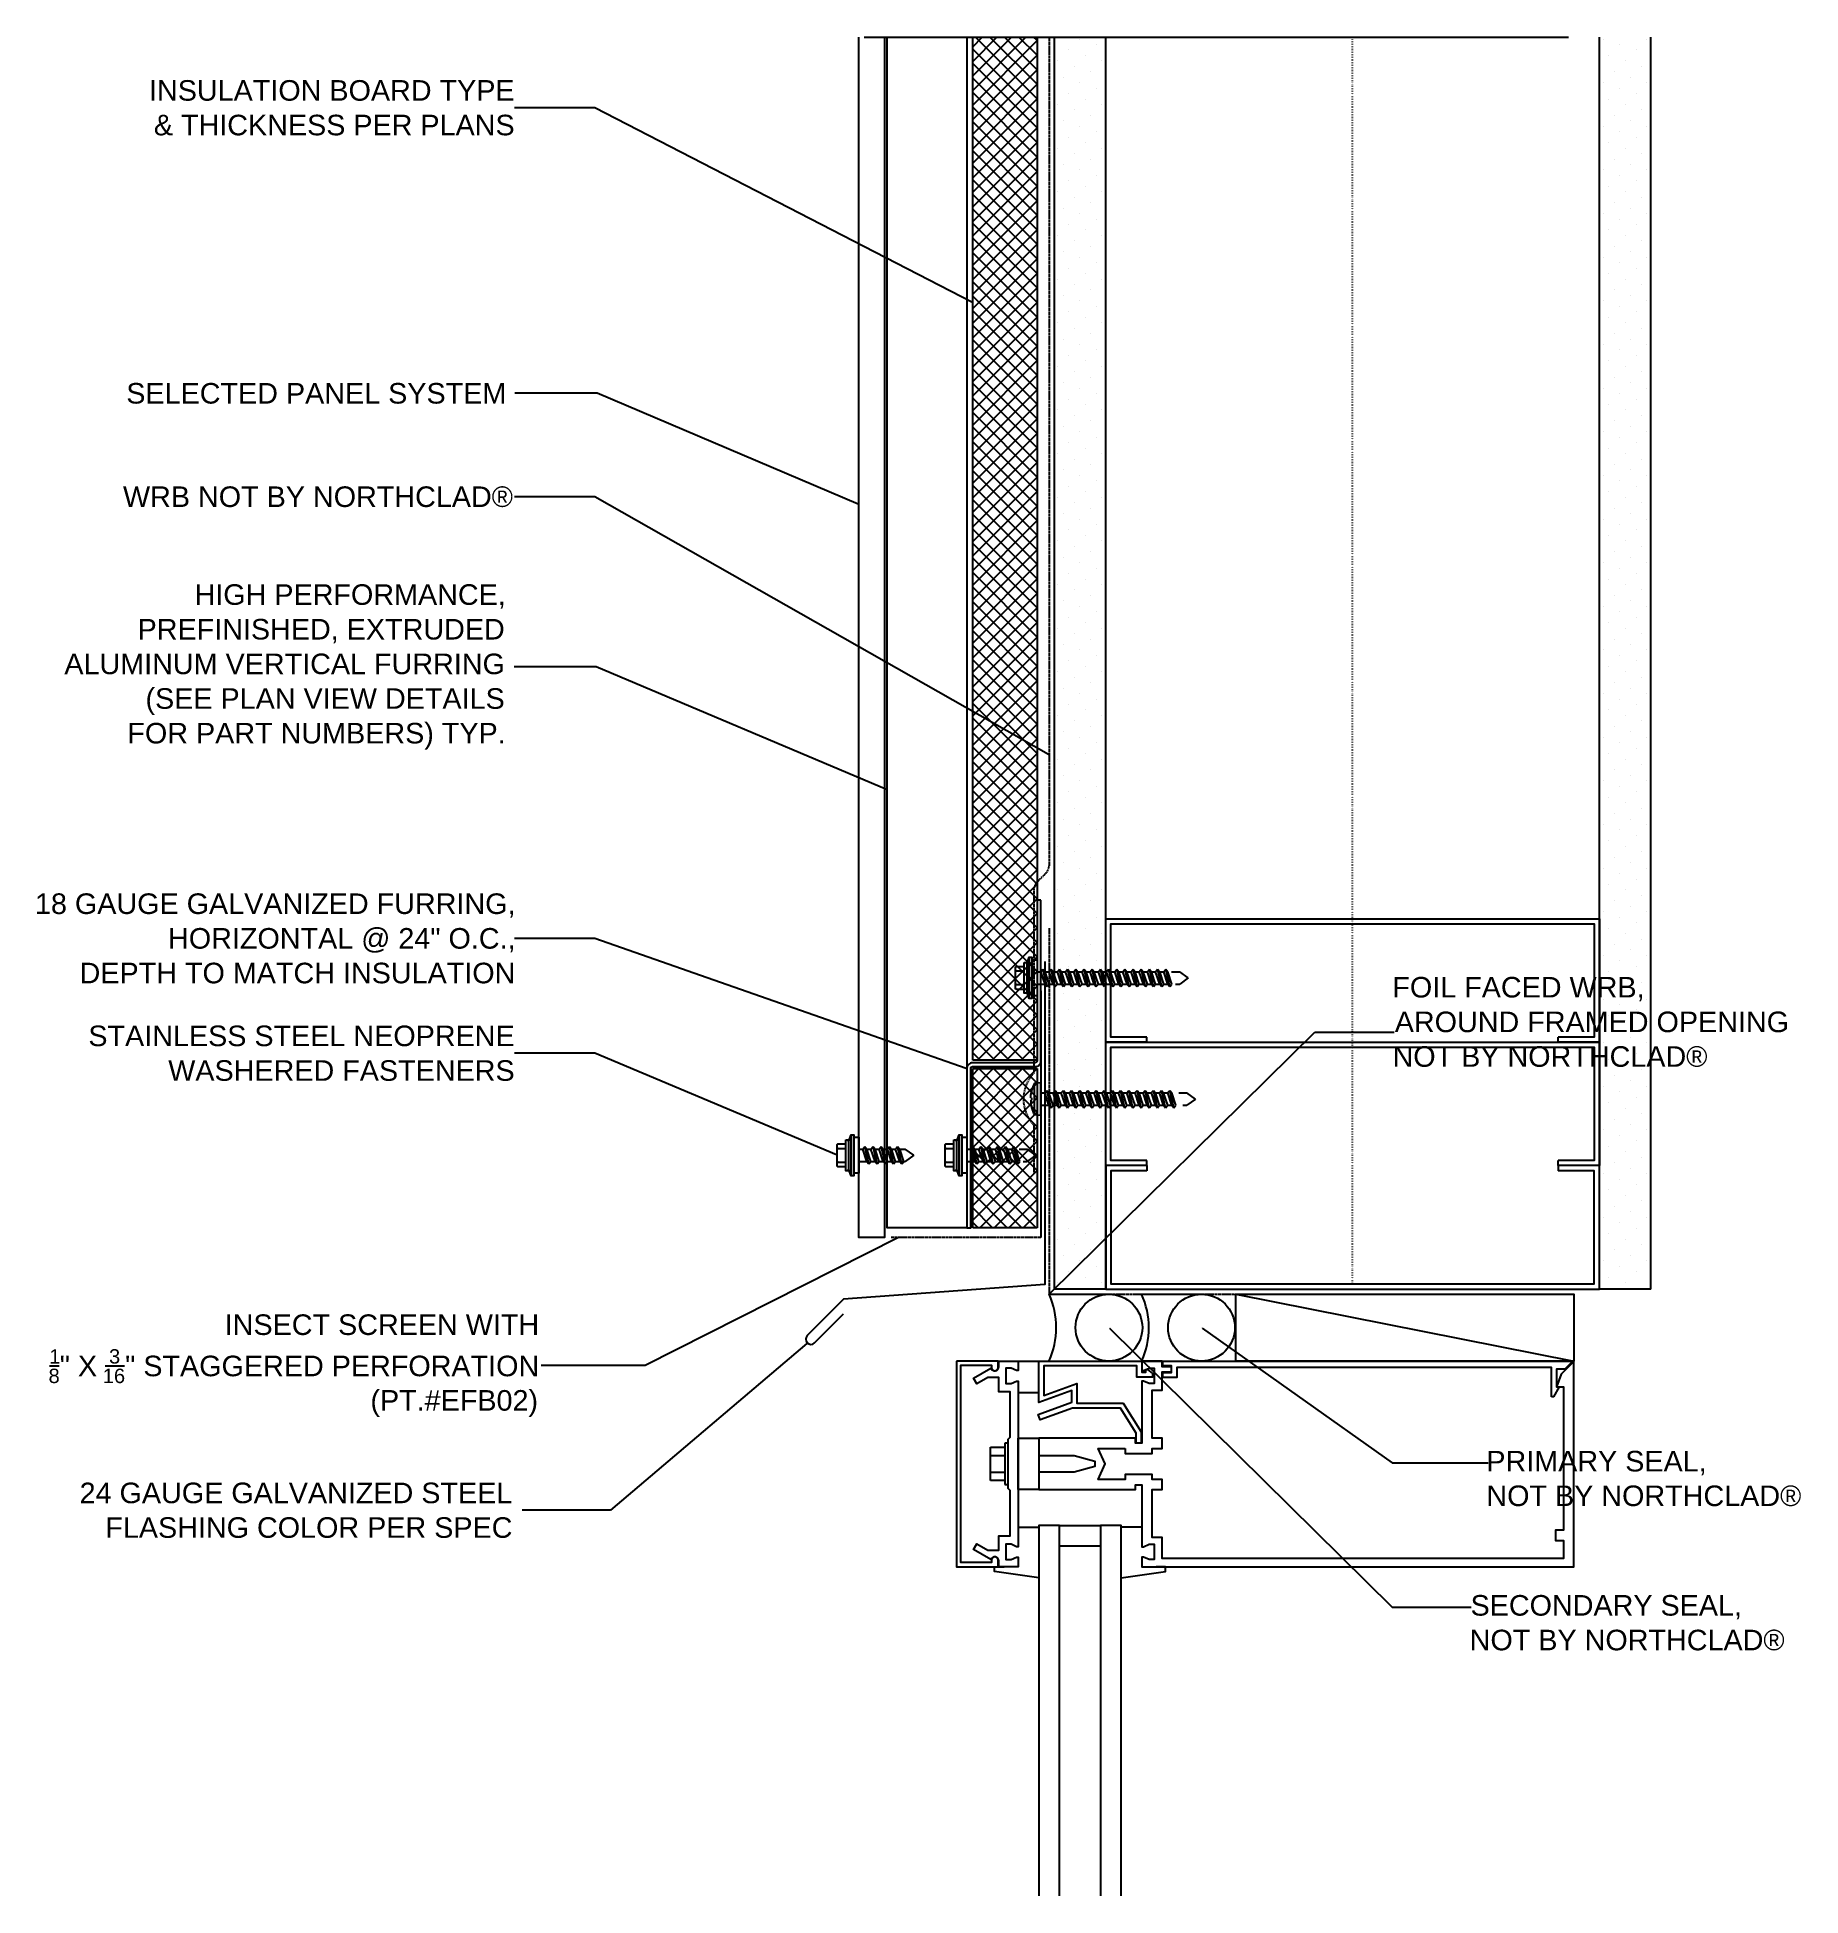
# Model space of a CAD drawing. Extents: x 95 to 640, y -192 to 382.
import ezdxf

# ---------------------------------------------------------------- set-up
doc = ezdxf.new("R2010")
doc.units = 0
doc.linetypes.add('BATTING', pattern=[0.4001, 0.0001, -0.1, -0.2, -0.1])
doc.linetypes.add('DASHED2', pattern=[0.375, 0.25, -0.125])
doc.layers.get('0').update_dxf_attribs({"linetype": 'CONTINUOUS'})
for name, color, linetype in [('NSM-CONSTRUCTION_LINES', 32, 'CONTINUOUS'), ('NSM-DIMENSIONS', 51, 'CONTINUOUS'), ('NSM-HATCH', 9, 'CONTINUOUS'), ('NSM-INSULATION', 5, 'CONTINUOUS'), ('NSM-OBJ_01', 1, 'CONTINUOUS'), ('NSM-OBJ_02', 2, 'CONTINUOUS'), ('NSM-OBJ_03', 3, 'CONTINUOUS'), ('NSM-OBJ_05', 7, 'CONTINUOUS'), ('NSM-OTHERS', 8, 'CONTINUOUS'), ('NSM-RIGID_INSULATION_01', 7, 'CONTINUOUS'), ('NSM-STD_FASTENER', 7, 'CONTINUOUS'), ('NSM-UNDERLAYMENT_OTHERS', 8, 'DASHED2')]:
    doc.layers.add(name, color=color, linetype=linetype)
doc.styles.get("Standard").update_dxf_attribs({"font": 'ARIAL.TTF'})

msp = doc.modelspace()

# ---------------------------------------------------------------- texts
at = {"layer": 'NSM-DIMENSIONS', "linetype": 'CONTINUOUS'}
for s, height, p in [('INSULATION BOARD TYPE', 6.35, (129.69, 362.43)), ('& THICKNESS PER PLANS', 6.35, (131.17, 351.74)), ('SELECTED PANEL SYSTEM', 6.35, (122.67, 268.93)), ('WRB NOT BY NORTHCLAD®', 6.35, (121.66, 237.01)), ('HIGH PERFORMANCE,', 6.35, (143.74, 206.8)), ('PREFINISHED, EXTRUDED', 6.35, (126.16, 196.1)), ('ALUMINUM VERTICAL FURRING', 6.35, (103.55, 185.4)), ('(SEE PLAN VIEW DETAILS', 6.35, (128.6, 174.71)), ('FOR PART NUMBERS) TYP.', 6.35, (123.01, 164.01)), ('18 GAUGE GALVANIZED FURRING,', 6.35, (94.48, 111.37)), ('HORIZONTAL @ 24" O.C.,', 6.35, (135.57, 100.67)), ('DEPTH TO MATCH INSULATION', 6.35, (108.26, 89.97)), ('FOIL FACED WRB,', 6.35, (513.53, 85.59)), ('AROUND FRAMED OPENING', 6.35, (514.27, 74.89)), ('NOT BY NORTHCLAD®', 6.35, (513.58, 64.2)), ('INSECT SCREEN WITH', 6.35, (153.06, -18.59)), ('3', 4.44, (117.34, -27.42)), ('1', 4.44, (98.89, -27.42)), ('" X', 6.35, (102.13, -31.33)), ('" STAGGERED PERFORATION', 6.35, (122.32, -31.33)), ('8', 4.44, (98.67, -33.44)), ('16', 4.445, (115.4, -33.44)), ('(PT.#EFB02)', 6.35, (198.04, -41.96)), ('PRIMARY SEAL,', 6.35, (542.55, -60.72)), ('24 GAUGE GALVANIZED STEEL', 6.35, (108.26, -70.52)), ('NOT BY NORTHCLAD®', 6.35, (542.56, -71.41)), ('FLASHING COLOR PER SPEC', 6.35, (116.2, -81.21)), ('SECONDARY SEAL,', 6.35, (537.67, -105.23)), ('NOT BY NORTHCLAD®', 6.35, (537.4, -115.93))]:
    msp.add_text(s, height=height, dxfattribs=at).set_placement(p)
at = {"layer": 'NSM-STD_FASTENER', "color": 51, "linetype": 'CONTINUOUS'}
for s, p in [('STAINLESS STEEL NEOPRENE', (110.96, 70.57)), ('WASHERED FASTENERS', (135.62, 59.87))]:
    msp.add_text(s, height=6.35, dxfattribs=at).set_placement(p)

# ---------------------------------------------------------------- blocks, each defined once
blk = doc.blocks.new('CW_HEAD')
for p, q in [((0.75, -0.5), (1, -0.5)), ((0.75, -0.882), (1, -0.882)), ((0.41, -1.953), (0.41, -1.547)), ((0.41, -1.547), (0.585, -1.547)), ((0.585, -1.5), (0.585, -2)), ((0.625, -1.5), (0.585, -1.5)), ((0.625, -2), (0.625, -1.5)), ((0.41, -1.649), (0.585, -1.649)), ((0.41, -1.851), (0.585, -1.851)), ((0.585, -1.953), (0.41, -1.953)), ((0.585, -2), (0.625, -2)), ((0.75, -2.52), (1, -2.52)), ((1.25, -2.5), (1.75, -2.5)), ((2.25, -2.52), (2, -2.52)), ((1.75, -2.75), (1.25, -2.75))]:
    blk.add_line(p, q)
for points in [[(0, -0.5), (0, -3), (0.504, -3), (0.504, -2.92, 1), (0.424, -2.92), (0.424, -2.95), (0.05, -2.95), (0.05, -0.55), (0.424, -0.55), (0.424, -0.58, 1), (0.504, -0.58), (0.504, -0.5)], [(0.728, -0.743), (0.75, -0.743), (0.75, -2.757), (0.728, -2.757), (0.661, -2.726), (0.6, -2.726), (0.6, -2.914), (0.661, -2.914), (0.728, -2.883), (0.75, -2.883), (0.75, -3), (0.514, -3), (0.514, -2.93, 0.84909), (0.417, -2.914), (0.204, -2.791), (0.244, -2.722), (0.379, -2.8), (0.514, -2.8), (0.514, -2.626), (0.65, -2.626), (0.65, -2.075), (0.625, -2.05), (0.625, -1.45), (0.65, -1.425), (0.65, -0.874), (0.514, -0.874), (0.514, -0.7), (0.379, -0.7), (0.244, -0.778), (0.204, -0.709), (0.417, -0.586, 0.84909), (0.514, -0.57), (0.514, -0.5), (0.75, -0.5), (0.75, -0.617), (0.728, -0.617), (0.661, -0.586), (0.6, -0.586), (0.6, -0.774), (0.661, -0.774)]]:
    blk.add_lwpolyline(points, format="xyb", close=True)
for points in [[(2.25, -0.5), (2.25, -0.602), (2.25, -0.637), (2.3, -0.637), (2.3, -0.602), (2.321, -0.602), (2.38, -0.653), (2.38, -0.697), (2.19, -0.697), (2.19, -0.56), (1.06, -0.56), (1.06, -0.92), (1.46, -0.774), (1.46, -1.012), (2.025, -1.012), (2.242, -1.36), (2.242, -1.497), (2.182, -1.497), (2.182, -1.377), (1.992, -1.072), (1.407, -1.072), (1.016, -1.214), (0.992, -1.148), (1.4, -1), (1.4, -0.86), (1, -1.006), (1, -0.5)], [(2.049, -1.562), (2.049, -1.622), (2.375, -1.622), (2.375, -1.562), (2.5, -1.562), (2.5, -1.437), (2.375, -1.437), (2.375, -0.855), (2.5, -0.855), (2.5, -0.63), (2.611, -0.63), (2.611, -0.57), (2.5, -0.57), (2.5, -0.5), (2.25, -0.5), (2.25, -0.617), (2.272, -0.617), (2.339, -0.586), (2.4, -0.586), (2.4, -0.774), (2.339, -0.774), (2.272, -0.743), (2.25, -0.743), (2.25, -1.497), (2.174, -1.497), (2.174, -1.437), (1, -1.437), (1, -1.65), (1.43, -1.65), (1.68, -1.717), (1.68, -1.783), (1.43, -1.85), (1, -1.85), (1, -2.063), (2.174, -2.063), (2.174, -2.003), (2.25, -2.003), (2.25, -2.757), (2.272, -2.757), (2.339, -2.726), (2.4, -2.726), (2.4, -2.914), (2.339, -2.914), (2.272, -2.883), (2.25, -2.883), (2.25, -3), (7.5, -3), (7.5, -0.507), (7.349, -0.658), (7.293, -0.812), (7.375, -0.812), (7.375, -2.555), (7.28, -2.555), (7.28, -2.68), (7.375, -2.68), (7.375, -2.9), (2.5, -2.9), (2.5, -2.645), (2.375, -2.645), (2.375, -2.063), (2.5, -2.063), (2.5, -1.938), (2.375, -1.938), (2.375, -1.878), (2.049, -1.878), (2.049, -1.938), (1.721, -1.938), (1.805, -1.75), (1.721, -1.562)], [(7.231, -0.934), (7.231, -0.58), (2.676, -0.58), (2.676, -0.7), (2.506, -0.7), (2.506, -0.64), (2.611, -0.64), (2.611, -0.56), (2.506, -0.56), (2.506, -0.5), (7.486, -0.5), (7.486, -0.507), (7.393, -0.6), (7.293, -0.6), (7.293, -0.812), (7.325, -0.812), (7.255, -0.934)], [(1, -2.063), (0.75, -2.063), (0.75, -1.437), (1, -1.437)]]:
    blk.add_lwpolyline(points, close=True)
for points in [[(1.25, -7), (1.25, -2.5), (1, -2.5), (1, -7)], [(2, -7), (2, -2.5), (1.75, -2.5), (1.75, -7)], [(1, -3.137), (0.46, -3.06), (0.46, -3), (0.576, -3)], [(2, -3.137), (2.54, -3.06), (2.54, -3), (2.424, -3)]]:
    blk.add_lwpolyline(points)
blk = doc.blocks.new('*X27')
at = {"layer": 'NSM-STD_FASTENER', "color": 51, "linetype": 'CONTINUOUS'}
for p, q in [((267.34, 68.4), (242.5, 68.4)), ((341.92, 36.97), (267.34, 68.4))]:
    blk.add_line(p, q, dxfattribs=at)
blk.add_solid([(341.93, 37.01), (342.15, 36.87), (341.9, 36.93)], dxfattribs=at)
blk = doc.blocks.new('*X29')
at = {"layer": 'NSM-DIMENSIONS'}
for p, q in [((332.72, -21.18), (272.13, -72.69)), ((272.13, -72.69), (244.87, -72.69))]:
    blk.add_line(p, q, dxfattribs=at)
blk.add_solid([(332.69, -21.15), (332.91, -21.02), (332.74, -21.21)], dxfattribs=at)
blk = doc.blocks.new('*X30')
at = {"layer": 'NSM-DIMENSIONS'}
for p, q in [((360.91, 11.36), (282.83, -28.04)), ((282.83, -28.04), (250.77, -28.04))]:
    blk.add_line(p, q, dxfattribs=at)
blk.add_solid([(360.9, 11.4), (361.14, 11.47), (360.93, 11.32)], dxfattribs=at)
blk = doc.blocks.new('*X31')
at = {"layer": 'NSM-DIMENSIONS'}
for p, q in [((268.05, 272.11), (242.65, 272.11)), ((348.59, 237.86), (268.05, 272.11))]:
    blk.add_line(p, q, dxfattribs=at)
blk.add_solid([(348.61, 237.9), (348.82, 237.76), (348.57, 237.82)], dxfattribs=at)
blk = doc.blocks.new('*X32')
at = {"layer": 'NSM-DIMENSIONS'}
for p, q in [((267.34, 240.18), (242.5, 240.18)), ((407.34, 160.59), (267.34, 240.18))]:
    blk.add_line(p, q, dxfattribs=at)
blk.add_solid([(407.36, 160.63), (407.56, 160.47), (407.32, 160.55)], dxfattribs=at)
blk = doc.blocks.new('*X34')
at = {"layer": 'NSM-DIMENSIONS'}
for p, q in [((267.77, 187.7), (242.37, 187.7)), ((357.32, 149.75), (267.77, 187.7))]:
    blk.add_line(p, q, dxfattribs=at)
blk.add_solid([(357.34, 149.78), (357.55, 149.65), (357.3, 149.71)], dxfattribs=at)
blk = doc.blocks.new('*X35')
at = {"layer": 'NSM-DIMENSIONS'}
for p, q in [((267.34, 103.85), (242.5, 103.85)), ((381.92, 63.72), (267.34, 103.85))]:
    blk.add_line(p, q, dxfattribs=at)
blk.add_solid([(381.93, 63.76), (382.16, 63.64), (381.91, 63.68)], dxfattribs=at)
blk = doc.blocks.new('*X37')
at = {"layer": 'NSM-DIMENSIONS'}
for p, q in [((267.34, 360.24), (242.5, 360.24)), ((383.74, 300.24), (267.34, 360.24))]:
    blk.add_line(p, q, dxfattribs=at)
blk.add_solid([(383.76, 300.27), (383.97, 300.12), (383.73, 300.2)], dxfattribs=at)
blk = doc.blocks.new('*X43')
at = {"layer": 'NSM-OTHERS'}
for p, q in [((577.45, 380.27), (577.45, 380.27)), ((578.65, 381.47), (578.65, 381.47)), ((583.7, 379.78), (583.7, 379.78)), ((592.12, 381.47), (592.12, 381.47)), ((577.45, 373.53), (577.45, 373.53)), ((580.34, 376.42), (580.34, 376.42)), ((585.39, 374.73), (585.39, 374.73)), ((588.75, 378.1), (588.75, 378.1)), ((590.44, 373.05), (590.44, 373.05)), ((578.65, 368), (578.65, 368)), ((582.02, 371.36), (582.02, 371.36)), ((587.07, 369.68), (587.07, 369.68)), ((592.12, 368), (592.12, 368)), ((577.45, 366.8), (577.45, 366.8)), ((580.34, 362.95), (580.34, 362.95)), ((583.7, 366.31), (583.7, 366.31)), ((588.75, 364.63), (588.75, 364.63)), ((577.45, 360.06), (577.45, 360.06)), ((582.02, 357.89), (582.02, 357.89)), ((585.39, 361.26), (585.39, 361.26)), ((587.07, 356.21), (587.07, 356.21)), ((590.44, 359.58), (590.44, 359.58)), ((577.45, 353.33), (577.45, 353.33)), ((578.65, 354.53), (578.65, 354.53)), ((583.7, 352.84), (583.7, 352.84)), ((588.75, 351.16), (588.75, 351.16)), ((592.12, 354.53), (592.12, 354.53)), ((577.45, 346.59), (577.45, 346.59)), ((580.34, 349.48), (580.34, 349.48)), ((582.02, 344.42), (582.02, 344.42)), ((585.39, 347.79), (585.39, 347.79)), ((590.44, 346.11), (590.44, 346.11)), ((577.45, 339.86), (577.45, 339.86)), ((578.65, 341.06), (578.65, 341.06)), ((583.7, 339.37), (583.7, 339.37)), ((587.07, 342.74), (587.07, 342.74)), ((592.12, 341.06), (592.12, 341.06)), ((577.45, 333.12), (577.45, 333.12)), ((580.34, 336.01), (580.34, 336.01)), ((585.39, 334.32), (585.39, 334.32)), ((588.75, 337.69), (588.75, 337.69)), ((578.65, 327.59), (578.65, 327.59)), ((582.02, 330.95), (582.02, 330.95)), ((587.07, 329.27), (587.07, 329.27)), ((590.44, 332.64), (590.44, 332.64)), ((592.12, 327.59), (592.12, 327.59)), ((577.45, 326.39), (577.45, 326.39)), ((580.34, 322.53), (580.34, 322.53)), ((583.7, 325.9), (583.7, 325.9)), ((588.75, 324.22), (588.75, 324.22)), ((577.45, 319.65), (577.45, 319.65)), ((582.02, 317.48), (582.02, 317.48)), ((585.39, 320.85), (585.39, 320.85)), ((587.07, 315.8), (587.07, 315.8)), ((590.44, 319.17), (590.44, 319.17)), ((577.45, 312.91), (577.45, 312.91)), ((578.65, 314.12), (578.65, 314.12)), ((583.7, 312.43), (583.7, 312.43)), ((588.75, 310.75), (588.75, 310.75)), ((592.12, 314.12), (592.12, 314.12)), ((577.45, 306.18), (577.45, 306.18)), ((580.34, 309.06), (580.34, 309.06)), ((585.39, 307.38), (585.39, 307.38)), ((590.44, 305.7), (590.44, 305.7)), ((577.45, 299.44), (577.45, 299.44)), ((578.65, 300.65), (578.65, 300.65)), ((582.02, 304.01), (582.02, 304.01)), ((583.7, 298.96), (583.7, 298.96)), ((587.07, 302.33), (587.07, 302.33)), ((592.12, 300.65), (592.12, 300.65)), ((577.45, 292.71), (577.45, 292.71)), ((580.34, 295.59), (580.34, 295.59)), ((585.39, 293.91), (585.39, 293.91)), ((588.75, 297.28), (588.75, 297.28)), ((578.65, 287.18), (578.65, 287.18)), ((582.02, 290.54), (582.02, 290.54)), ((587.07, 288.86), (587.07, 288.86)), ((590.44, 292.23), (590.44, 292.23)), ((592.12, 287.18), (592.12, 287.18)), ((577.45, 285.97), (577.45, 285.97)), ((580.34, 282.12), (580.34, 282.12)), ((583.7, 285.49), (583.7, 285.49)), ((588.75, 283.81), (588.75, 283.81)), ((577.45, 279.24), (577.45, 279.24)), ((582.02, 277.07), (582.02, 277.07)), ((585.39, 280.44), (585.39, 280.44)), ((590.44, 278.76), (590.44, 278.76)), ((577.45, 272.5), (577.45, 272.5)), ((578.65, 273.7), (578.65, 273.7)), ((583.7, 272.02), (583.7, 272.02)), ((587.07, 275.39), (587.07, 275.39)), ((588.75, 270.34), (588.75, 270.34)), ((592.12, 273.7), (592.12, 273.7)), ((577.45, 265.77), (577.45, 265.77)), ((580.34, 268.65), (580.34, 268.65)), ((585.39, 266.97), (585.39, 266.97)), ((590.44, 265.29), (590.44, 265.29)), ((577.45, 259.03), (577.45, 259.03)), ((578.65, 260.23), (578.65, 260.23)), ((582.02, 263.6), (582.02, 263.6)), ((583.7, 258.55), (583.7, 258.55)), ((587.07, 261.92), (587.07, 261.92)), ((592.12, 260.23), (592.12, 260.23)), ((580.34, 255.18), (580.34, 255.18)), ((585.39, 253.5), (585.39, 253.5)), ((588.75, 256.87), (588.75, 256.87)), ((577.45, 252.3), (577.45, 252.3)), ((578.65, 246.76), (578.65, 246.76)), ((582.02, 250.13), (582.02, 250.13)), ((587.07, 248.45), (587.07, 248.45)), ((590.44, 251.82), (590.44, 251.82)), ((592.12, 246.76), (592.12, 246.76)), ((577.45, 245.56), (577.45, 245.56)), ((580.34, 241.71), (580.34, 241.71)), ((583.7, 245.08), (583.7, 245.08)), ((588.75, 243.4), (588.75, 243.4)), ((577.45, 238.83), (577.45, 238.83)), ((582.02, 236.66), (582.02, 236.66)), ((585.39, 240.03), (585.39, 240.03)), ((590.44, 238.34), (590.44, 238.34)), ((577.45, 232.09), (577.45, 232.09)), ((578.65, 233.29), (578.65, 233.29)), ((583.7, 231.61), (583.7, 231.61)), ((587.07, 234.98), (587.07, 234.98)), ((588.75, 229.93), (588.75, 229.93)), ((592.12, 233.29), (592.12, 233.29)), ((577.45, 225.36), (577.45, 225.36)), ((580.34, 228.24), (580.34, 228.24)), ((585.39, 226.56), (585.39, 226.56)), ((590.44, 224.87), (590.44, 224.87)), ((577.45, 218.62), (577.45, 218.62)), ((578.65, 219.82), (578.65, 219.82)), ((582.02, 223.19), (582.02, 223.19)), ((583.7, 218.14), (583.7, 218.14)), ((587.07, 221.51), (587.07, 221.51)), ((592.12, 219.82), (592.12, 219.82)), ((580.34, 214.77), (580.34, 214.77)), ((585.39, 213.09), (585.39, 213.09)), ((588.75, 216.46), (588.75, 216.46)), ((577.45, 211.89), (577.45, 211.89)), ((582.02, 209.72), (582.02, 209.72)), ((587.07, 208.04), (587.07, 208.04)), ((590.44, 211.4), (590.44, 211.4)), ((577.45, 205.15), (577.45, 205.15)), ((578.65, 206.35), (578.65, 206.35)), ((580.34, 201.3), (580.34, 201.3)), ((583.7, 204.67), (583.7, 204.67)), ((588.75, 202.99), (588.75, 202.99)), ((592.12, 206.35), (592.12, 206.35)), ((577.45, 198.42), (577.45, 198.42)), ((582.02, 196.25), (582.02, 196.25)), ((585.39, 199.62), (585.39, 199.62)), ((590.44, 197.93), (590.44, 197.93)), ((577.45, 191.68), (577.45, 191.68)), ((578.65, 192.88), (578.65, 192.88)), ((583.7, 191.2), (583.7, 191.2)), ((587.07, 194.57), (587.07, 194.57)), ((588.75, 189.51), (588.75, 189.51)), ((592.12, 192.88), (592.12, 192.88)), ((577.45, 184.95), (577.45, 184.95)), ((580.34, 187.83), (580.34, 187.83)), ((585.39, 186.15), (585.39, 186.15)), ((590.44, 184.46), (590.44, 184.46)), ((577.45, 178.21), (577.45, 178.21)), ((578.65, 179.41), (578.65, 179.41)), ((582.02, 182.78), (582.02, 182.78)), ((587.07, 181.1), (587.07, 181.1)), ((592.12, 179.41), (592.12, 179.41)), ((580.34, 174.36), (580.34, 174.36)), ((583.7, 177.73), (583.7, 177.73)), ((585.39, 172.68), (585.39, 172.68)), ((588.75, 176.04), (588.75, 176.04)), ((577.45, 171.48), (577.45, 171.48)), ((582.02, 169.31), (582.02, 169.31)), ((587.07, 167.63), (587.07, 167.63)), ((590.44, 170.99), (590.44, 170.99)), ((577.45, 164.74), (577.45, 164.74)), ((578.65, 165.94), (578.65, 165.94)), ((580.34, 160.89), (580.34, 160.89)), ((583.7, 164.26), (583.7, 164.26)), ((588.75, 162.57), (588.75, 162.57)), ((592.12, 165.94), (592.12, 165.94)), ((577.45, 158.01), (577.45, 158.01)), ((582.02, 155.84), (582.02, 155.84)), ((585.39, 159.21), (585.39, 159.21)), ((590.44, 157.52), (590.44, 157.52)), ((577.45, 151.27), (577.45, 151.27)), ((578.65, 152.47), (578.65, 152.47)), ((583.7, 150.79), (583.7, 150.79)), ((587.07, 154.16), (587.07, 154.16)), ((592.12, 152.47), (592.12, 152.47)), ((577.45, 144.53), (577.45, 144.53)), ((580.34, 147.42), (580.34, 147.42)), ((585.39, 145.74), (585.39, 145.74)), ((588.75, 149.1), (588.75, 149.1)), ((590.44, 144.05), (590.44, 144.05)), ((577.45, 137.8), (577.45, 137.8)), ((578.65, 139), (578.65, 139)), ((582.02, 142.37), (582.02, 142.37)), ((587.07, 140.68), (587.07, 140.68)), ((592.12, 139), (592.12, 139)), ((580.34, 133.95), (580.34, 133.95)), ((583.7, 137.32), (583.7, 137.32)), ((585.39, 132.27), (585.39, 132.27)), ((588.75, 135.63), (588.75, 135.63)), ((577.45, 131.06), (577.45, 131.06)), ((582.02, 128.9), (582.02, 128.9)), ((587.07, 127.21), (587.07, 127.21)), ((590.44, 130.58), (590.44, 130.58)), ((577.45, 124.33), (577.45, 124.33)), ((578.65, 125.53), (578.65, 125.53)), ((583.7, 123.85), (583.7, 123.85)), ((588.75, 122.16), (588.75, 122.16)), ((592.12, 125.53), (592.12, 125.53)), ((577.45, 117.59), (577.45, 117.59)), ((580.34, 120.48), (580.34, 120.48)), ((582.02, 115.43), (582.02, 115.43)), ((585.39, 118.8), (585.39, 118.8)), ((590.44, 117.11), (590.44, 117.11)), ((577.45, 110.86), (577.45, 110.86)), ((578.65, 112.06), (578.65, 112.06)), ((583.7, 110.38), (583.7, 110.38)), ((587.07, 113.74), (587.07, 113.74)), ((592.12, 112.06), (592.12, 112.06)), ((577.45, 104.12), (577.45, 104.12)), ((580.34, 107.01), (580.34, 107.01)), ((585.39, 105.32), (585.39, 105.32)), ((588.75, 108.69), (588.75, 108.69)), ((590.44, 103.64), (590.44, 103.64)), ((578.65, 98.59), (578.65, 98.59)), ((582.02, 101.96), (582.02, 101.96)), ((587.07, 100.27), (587.07, 100.27)), ((592.12, 98.59), (592.12, 98.59)), ((577.45, 97.39), (577.45, 97.39)), ((580.34, 93.54), (580.34, 93.54)), ((583.7, 96.91), (583.7, 96.91)), ((585.39, 91.85), (585.39, 91.85)), ((588.75, 95.22), (588.75, 95.22)), ((577.45, 90.65), (577.45, 90.65)), ((582.02, 88.49), (582.02, 88.49)), ((587.07, 86.8), (587.07, 86.8)), ((590.44, 90.17), (590.44, 90.17)), ((577.45, 83.92), (577.45, 83.92)), ((578.65, 85.12), (578.65, 85.12)), ((583.7, 83.44), (583.7, 83.44)), ((588.75, 81.75), (588.75, 81.75)), ((592.12, 85.12), (592.12, 85.12)), ((577.45, 77.18), (577.45, 77.18)), ((580.34, 80.07), (580.34, 80.07)), ((582.02, 75.02), (582.02, 75.02)), ((585.39, 78.38), (585.39, 78.38)), ((590.44, 76.7), (590.44, 76.7)), ((577.45, 70.45), (577.45, 70.45)), ((578.65, 71.65), (578.65, 71.65)), ((583.7, 69.97), (583.7, 69.97)), ((587.07, 73.33), (587.07, 73.33)), ((592.12, 71.65), (592.12, 71.65)), ((577.45, 63.71), (577.45, 63.71)), ((580.34, 66.6), (580.34, 66.6)), ((585.39, 64.91), (585.39, 64.91)), ((588.75, 68.28), (588.75, 68.28)), ((590.44, 63.23), (590.44, 63.23)), ((578.65, 58.18), (578.65, 58.18)), ((582.02, 61.55), (582.02, 61.55)), ((587.07, 59.86), (587.07, 59.86)), ((592.12, 58.18), (592.12, 58.18)), ((577.45, 56.98), (577.45, 56.98)), ((580.34, 53.13), (580.34, 53.13)), ((583.7, 56.49), (583.7, 56.49)), ((588.75, 54.81), (588.75, 54.81)), ((577.45, 50.24), (577.45, 50.24)), ((582.02, 48.08), (582.02, 48.08)), ((585.39, 51.44), (585.39, 51.44)), ((587.07, 46.39), (587.07, 46.39)), ((590.44, 49.76), (590.44, 49.76)), ((577.45, 43.51), (577.45, 43.51)), ((578.65, 44.71), (578.65, 44.71)), ((583.7, 43.02), (583.7, 43.02)), ((588.75, 41.34), (588.75, 41.34)), ((592.12, 44.71), (592.12, 44.71)), ((577.45, 36.77), (577.45, 36.77)), ((580.34, 39.66), (580.34, 39.66)), ((582.02, 34.61), (582.02, 34.61)), ((585.39, 37.97), (585.39, 37.97)), ((590.44, 36.29), (590.44, 36.29)), ((577.45, 30.04), (577.45, 30.04)), ((578.65, 31.24), (578.65, 31.24)), ((583.7, 29.55), (583.7, 29.55)), ((587.07, 32.92), (587.07, 32.92)), ((592.12, 31.24), (592.12, 31.24)), ((577.45, 23.3), (577.45, 23.3)), ((580.34, 26.19), (580.34, 26.19)), ((585.39, 24.5), (585.39, 24.5)), ((588.75, 27.87), (588.75, 27.87)), ((578.65, 17.77), (578.65, 17.77)), ((582.02, 21.13), (582.02, 21.13)), ((587.07, 19.45), (587.07, 19.45)), ((590.44, 22.82), (590.44, 22.82)), ((592.12, 17.77), (592.12, 17.77)), ((577.45, 16.57), (577.45, 16.57)), ((580.34, 12.72), (580.34, 12.72)), ((583.7, 16.08), (583.7, 16.08)), ((588.75, 14.4), (588.75, 14.4)), ((577.45, 9.83), (577.45, 9.83)), ((582.02, 7.66), (582.02, 7.66)), ((585.39, 11.03), (585.39, 11.03)), ((587.07, 5.98), (587.07, 5.98)), ((590.44, 9.35), (590.44, 9.35)), ((577.45, 3.1), (577.45, 3.1)), ((578.65, 4.3), (578.65, 4.3)), ((583.7, 2.61), (583.7, 2.61)), ((588.75, 0.93), (588.75, 0.93)), ((592.12, 4.3), (592.12, 4.3)), ((577.45, -3.64), (577.45, -3.64)), ((580.34, -0.75), (580.34, -0.75)), ((583.42, -4.4), (583.42, -4.4)), ((585.39, -2.44), (585.39, -2.44)), ((590.16, -4.4), (590.16, -4.4)), ((590.44, -4.12), (590.44, -4.12))]:
    blk.add_line(p, q, dxfattribs=at)
blk = doc.blocks.new('*X45')
at = {"layer": 'NSM-OTHERS'}
for p, q in [((409.18, 380.37), (409.18, 380.37)), ((417.01, 381.47), (417.01, 381.47)), ((422.06, 379.78), (422.06, 379.78)), ((409.18, 373.64), (409.18, 373.64)), ((410.27, 374.73), (410.27, 374.73)), ((413.64, 378.1), (413.64, 378.1)), ((415.32, 373.05), (415.32, 373.05)), ((418.69, 376.42), (418.69, 376.42)), ((423.74, 374.73), (423.74, 374.73)), ((411.96, 369.68), (411.96, 369.68)), ((417.01, 368), (417.01, 368)), ((420.37, 371.36), (420.37, 371.36)), ((409.18, 366.9), (409.18, 366.9)), ((413.64, 364.63), (413.64, 364.63)), ((418.69, 362.95), (418.69, 362.95)), ((422.06, 366.31), (422.06, 366.31)), ((409.18, 360.17), (409.18, 360.17)), ((410.27, 361.26), (410.27, 361.26)), ((411.96, 356.21), (411.96, 356.21)), ((415.32, 359.58), (415.32, 359.58)), ((420.37, 357.89), (420.37, 357.89)), ((423.74, 361.26), (423.74, 361.26)), ((409.18, 353.43), (409.18, 353.43)), ((413.64, 351.16), (413.64, 351.16)), ((417.01, 354.53), (417.01, 354.53)), ((422.06, 352.84), (422.06, 352.84)), ((409.18, 346.7), (409.18, 346.7)), ((410.27, 347.79), (410.27, 347.79)), ((415.32, 346.11), (415.32, 346.11)), ((418.69, 349.48), (418.69, 349.48)), ((420.37, 344.42), (420.37, 344.42)), ((423.74, 347.79), (423.74, 347.79)), ((409.18, 339.96), (409.18, 339.96)), ((411.96, 342.74), (411.96, 342.74)), ((417.01, 341.06), (417.01, 341.06)), ((422.06, 339.37), (422.06, 339.37)), ((409.18, 333.23), (409.18, 333.23)), ((410.27, 334.32), (410.27, 334.32)), ((413.64, 337.69), (413.64, 337.69)), ((418.69, 336.01), (418.69, 336.01)), ((423.74, 334.32), (423.74, 334.32)), ((411.96, 329.27), (411.96, 329.27)), ((415.32, 332.64), (415.32, 332.64)), ((417.01, 327.59), (417.01, 327.59)), ((420.37, 330.95), (420.37, 330.95)), ((409.18, 326.49), (409.18, 326.49)), ((413.64, 324.22), (413.64, 324.22)), ((418.69, 322.53), (418.69, 322.53)), ((422.06, 325.9), (422.06, 325.9)), ((409.18, 319.75), (409.18, 319.75)), ((410.27, 320.85), (410.27, 320.85)), ((411.96, 315.8), (411.96, 315.8)), ((415.32, 319.17), (415.32, 319.17)), ((420.37, 317.48), (420.37, 317.48)), ((423.74, 320.85), (423.74, 320.85)), ((409.18, 313.02), (409.18, 313.02)), ((413.64, 310.75), (413.64, 310.75)), ((417.01, 314.12), (417.01, 314.12)), ((422.06, 312.43), (422.06, 312.43)), ((409.18, 306.28), (409.18, 306.28)), ((410.27, 307.38), (410.27, 307.38)), ((415.32, 305.7), (415.32, 305.7)), ((418.69, 309.06), (418.69, 309.06)), ((423.74, 307.38), (423.74, 307.38)), ((409.18, 299.55), (409.18, 299.55)), ((411.96, 302.33), (411.96, 302.33)), ((417.01, 300.65), (417.01, 300.65)), ((420.37, 304.01), (420.37, 304.01)), ((422.06, 298.96), (422.06, 298.96)), ((409.18, 292.81), (409.18, 292.81)), ((410.27, 293.91), (410.27, 293.91)), ((413.64, 297.28), (413.64, 297.28)), ((418.69, 295.59), (418.69, 295.59)), ((423.74, 293.91), (423.74, 293.91)), ((411.96, 288.86), (411.96, 288.86)), ((415.32, 292.23), (415.32, 292.23)), ((417.01, 287.18), (417.01, 287.18)), ((420.37, 290.54), (420.37, 290.54)), ((409.18, 286.08), (409.18, 286.08)), ((413.64, 283.81), (413.64, 283.81)), ((418.69, 282.12), (418.69, 282.12)), ((422.06, 285.49), (422.06, 285.49)), ((409.18, 279.34), (409.18, 279.34)), ((410.27, 280.44), (410.27, 280.44)), ((415.32, 278.76), (415.32, 278.76)), ((420.37, 277.07), (420.37, 277.07)), ((423.74, 280.44), (423.74, 280.44)), ((409.18, 272.61), (409.18, 272.61)), ((411.96, 275.39), (411.96, 275.39)), ((413.64, 270.34), (413.64, 270.34)), ((417.01, 273.7), (417.01, 273.7)), ((422.06, 272.02), (422.06, 272.02)), ((409.18, 265.87), (409.18, 265.87)), ((410.27, 266.97), (410.27, 266.97)), ((415.32, 265.29), (415.32, 265.29)), ((418.69, 268.65), (418.69, 268.65)), ((423.74, 266.97), (423.74, 266.97)), ((409.18, 259.14), (409.18, 259.14)), ((411.96, 261.92), (411.96, 261.92)), ((417.01, 260.23), (417.01, 260.23)), ((420.37, 263.6), (420.37, 263.6)), ((422.06, 258.55), (422.06, 258.55)), ((410.27, 253.5), (410.27, 253.5)), ((413.64, 256.87), (413.64, 256.87)), ((418.69, 255.18), (418.69, 255.18)), ((423.74, 253.5), (423.74, 253.5)), ((409.18, 252.4), (409.18, 252.4)), ((411.96, 248.45), (411.96, 248.45)), ((415.32, 251.82), (415.32, 251.82)), ((417.01, 246.76), (417.01, 246.76)), ((420.37, 250.13), (420.37, 250.13)), ((409.18, 245.67), (409.18, 245.67)), ((413.64, 243.4), (413.64, 243.4)), ((418.69, 241.71), (418.69, 241.71)), ((422.06, 245.08), (422.06, 245.08)), ((409.18, 238.93), (409.18, 238.93)), ((410.27, 240.03), (410.27, 240.03)), ((415.32, 238.34), (415.32, 238.34)), ((420.37, 236.66), (420.37, 236.66)), ((423.74, 240.03), (423.74, 240.03)), ((409.18, 232.2), (409.18, 232.2)), ((411.96, 234.98), (411.96, 234.98)), ((413.64, 229.93), (413.64, 229.93)), ((417.01, 233.29), (417.01, 233.29)), ((422.06, 231.61), (422.06, 231.61)), ((409.18, 225.46), (409.18, 225.46)), ((410.27, 226.56), (410.27, 226.56)), ((415.32, 224.87), (415.32, 224.87)), ((418.69, 228.24), (418.69, 228.24)), ((423.74, 226.56), (423.74, 226.56)), ((409.18, 218.73), (409.18, 218.73)), ((411.96, 221.51), (411.96, 221.51)), ((417.01, 219.82), (417.01, 219.82)), ((420.37, 223.19), (420.37, 223.19)), ((422.06, 218.14), (422.06, 218.14)), ((410.27, 213.09), (410.27, 213.09)), ((413.64, 216.46), (413.64, 216.46)), ((418.69, 214.77), (418.69, 214.77)), ((423.74, 213.09), (423.74, 213.09)), ((409.18, 211.99), (409.18, 211.99)), ((411.96, 208.04), (411.96, 208.04)), ((415.32, 211.4), (415.32, 211.4)), ((420.37, 209.72), (420.37, 209.72)), ((409.18, 205.26), (409.18, 205.26)), ((413.64, 202.99), (413.64, 202.99)), ((417.01, 206.35), (417.01, 206.35)), ((418.69, 201.3), (418.69, 201.3)), ((422.06, 204.67), (422.06, 204.67)), ((409.18, 198.52), (409.18, 198.52)), ((410.27, 199.62), (410.27, 199.62)), ((415.32, 197.93), (415.32, 197.93)), ((420.37, 196.25), (420.37, 196.25)), ((423.74, 199.62), (423.74, 199.62)), ((409.18, 191.79), (409.18, 191.79)), ((411.96, 194.57), (411.96, 194.57)), ((413.64, 189.51), (413.64, 189.51)), ((417.01, 192.88), (417.01, 192.88)), ((422.06, 191.2), (422.06, 191.2)), ((409.18, 185.05), (409.18, 185.05)), ((410.27, 186.15), (410.27, 186.15)), ((415.32, 184.46), (415.32, 184.46)), ((418.69, 187.83), (418.69, 187.83)), ((423.74, 186.15), (423.74, 186.15)), ((409.18, 178.32), (409.18, 178.32)), ((411.96, 181.1), (411.96, 181.1)), ((417.01, 179.41), (417.01, 179.41)), ((420.37, 182.78), (420.37, 182.78)), ((410.27, 172.68), (410.27, 172.68)), ((413.64, 176.04), (413.64, 176.04)), ((418.69, 174.36), (418.69, 174.36)), ((422.06, 177.73), (422.06, 177.73)), ((423.74, 172.68), (423.74, 172.68)), ((409.18, 171.58), (409.18, 171.58)), ((411.96, 167.63), (411.96, 167.63)), ((415.32, 170.99), (415.32, 170.99)), ((420.37, 169.31), (420.37, 169.31)), ((409.18, 164.85), (409.18, 164.85)), ((413.64, 162.57), (413.64, 162.57)), ((417.01, 165.94), (417.01, 165.94)), ((418.69, 160.89), (418.69, 160.89)), ((422.06, 164.26), (422.06, 164.26)), ((409.18, 158.11), (409.18, 158.11)), ((410.27, 159.21), (410.27, 159.21)), ((415.32, 157.52), (415.32, 157.52)), ((420.37, 155.84), (420.37, 155.84)), ((423.74, 159.21), (423.74, 159.21)), ((409.18, 151.37), (409.18, 151.37)), ((411.96, 154.16), (411.96, 154.16)), ((417.01, 152.47), (417.01, 152.47)), ((422.06, 150.79), (422.06, 150.79)), ((409.18, 144.64), (409.18, 144.64)), ((410.27, 145.74), (410.27, 145.74)), ((413.64, 149.1), (413.64, 149.1)), ((415.32, 144.05), (415.32, 144.05)), ((418.69, 147.42), (418.69, 147.42)), ((423.74, 145.74), (423.74, 145.74)), ((409.18, 137.9), (409.18, 137.9)), ((411.96, 140.68), (411.96, 140.68)), ((417.01, 139), (417.01, 139)), ((420.37, 142.37), (420.37, 142.37)), ((410.27, 132.27), (410.27, 132.27)), ((413.64, 135.63), (413.64, 135.63)), ((418.69, 133.95), (418.69, 133.95)), ((422.06, 137.32), (422.06, 137.32)), ((423.74, 132.27), (423.74, 132.27)), ((409.18, 131.17), (409.18, 131.17)), ((411.96, 127.21), (411.96, 127.21)), ((415.32, 130.58), (415.32, 130.58)), ((420.37, 128.9), (420.37, 128.9)), ((409.18, 124.43), (409.18, 124.43)), ((413.64, 122.16), (413.64, 122.16)), ((417.01, 125.53), (417.01, 125.53)), ((422.06, 123.85), (422.06, 123.85)), ((409.18, 117.7), (409.18, 117.7)), ((410.27, 118.8), (410.27, 118.8)), ((415.32, 117.11), (415.32, 117.11)), ((418.69, 120.48), (418.69, 120.48)), ((420.37, 115.43), (420.37, 115.43)), ((423.74, 118.8), (423.74, 118.8)), ((409.18, 110.96), (409.18, 110.96)), ((411.96, 113.74), (411.96, 113.74)), ((417.01, 112.06), (417.01, 112.06)), ((422.06, 110.38), (422.06, 110.38)), ((409.18, 104.23), (409.18, 104.23)), ((410.27, 105.32), (410.27, 105.32)), ((413.64, 108.69), (413.64, 108.69)), ((415.32, 103.64), (415.32, 103.64)), ((418.69, 107.01), (418.69, 107.01)), ((423.74, 105.32), (423.74, 105.32)), ((411.96, 100.27), (411.96, 100.27)), ((417.01, 98.59), (417.01, 98.59)), ((420.37, 101.96), (420.37, 101.96)), ((409.18, 97.49), (409.18, 97.49)), ((410.27, 91.85), (410.27, 91.85)), ((413.64, 95.22), (413.64, 95.22)), ((418.69, 93.54), (418.69, 93.54)), ((422.06, 96.91), (422.06, 96.91)), ((423.74, 91.85), (423.74, 91.85)), ((409.18, 90.76), (409.18, 90.76)), ((411.96, 86.8), (411.96, 86.8)), ((415.32, 90.17), (415.32, 90.17)), ((420.37, 88.49), (420.37, 88.49)), ((409.18, 84.02), (409.18, 84.02)), ((413.64, 81.75), (413.64, 81.75)), ((417.01, 85.12), (417.01, 85.12)), ((422.06, 83.44), (422.06, 83.44)), ((409.18, 77.29), (409.18, 77.29)), ((410.27, 78.38), (410.27, 78.38)), ((415.32, 76.7), (415.32, 76.7)), ((418.69, 80.07), (418.69, 80.07)), ((420.37, 75.02), (420.37, 75.02)), ((423.74, 78.38), (423.74, 78.38)), ((409.18, 70.55), (409.18, 70.55)), ((411.96, 73.33), (411.96, 73.33)), ((417.01, 71.65), (417.01, 71.65)), ((422.06, 69.97), (422.06, 69.97)), ((409.18, 63.82), (409.18, 63.82)), ((410.27, 64.91), (410.27, 64.91)), ((413.64, 68.28), (413.64, 68.28)), ((415.32, 63.23), (415.32, 63.23)), ((418.69, 66.6), (418.69, 66.6)), ((423.74, 64.91), (423.74, 64.91)), ((411.96, 59.86), (411.96, 59.86)), ((417.01, 58.18), (417.01, 58.18)), ((420.37, 61.55), (420.37, 61.55)), ((409.18, 57.08), (409.18, 57.08)), ((413.64, 54.81), (413.64, 54.81)), ((418.69, 53.13), (418.69, 53.13)), ((422.06, 56.49), (422.06, 56.49)), ((409.18, 50.35), (409.18, 50.35)), ((410.27, 51.44), (410.27, 51.44)), ((411.96, 46.39), (411.96, 46.39)), ((415.32, 49.76), (415.32, 49.76)), ((420.37, 48.08), (420.37, 48.08)), ((423.74, 51.44), (423.74, 51.44)), ((409.18, 43.61), (409.18, 43.61)), ((413.64, 41.34), (413.64, 41.34)), ((417.01, 44.71), (417.01, 44.71)), ((422.06, 43.02), (422.06, 43.02)), ((409.18, 36.88), (409.18, 36.88)), ((410.27, 37.97), (410.27, 37.97)), ((415.32, 36.29), (415.32, 36.29)), ((418.69, 39.66), (418.69, 39.66)), ((420.37, 34.61), (420.37, 34.61)), ((423.74, 37.97), (423.74, 37.97)), ((409.18, 30.14), (409.18, 30.14)), ((411.96, 32.92), (411.96, 32.92)), ((417.01, 31.24), (417.01, 31.24)), ((422.06, 29.55), (422.06, 29.55)), ((409.18, 23.41), (409.18, 23.41)), ((410.27, 24.5), (410.27, 24.5)), ((413.64, 27.87), (413.64, 27.87)), ((418.69, 26.19), (418.69, 26.19)), ((423.74, 24.5), (423.74, 24.5)), ((411.96, 19.45), (411.96, 19.45)), ((415.32, 22.82), (415.32, 22.82)), ((417.01, 17.77), (417.01, 17.77)), ((420.37, 21.13), (420.37, 21.13)), ((409.18, 16.67), (409.18, 16.67)), ((413.64, 14.4), (413.64, 14.4)), ((418.69, 12.72), (418.69, 12.72)), ((422.06, 16.08), (422.06, 16.08)), ((409.18, 9.94), (409.18, 9.94)), ((410.27, 11.03), (410.27, 11.03)), ((411.96, 5.98), (411.96, 5.98)), ((415.32, 9.35), (415.32, 9.35)), ((420.37, 7.66), (420.37, 7.66)), ((423.74, 11.03), (423.74, 11.03)), ((409.18, 3.2), (409.18, 3.2)), ((413.64, 0.93), (413.64, 0.93)), ((417.01, 4.3), (417.01, 4.3)), ((422.06, 2.61), (422.06, 2.61)), ((409.18, -3.53), (409.18, -3.53)), ((410.27, -2.44), (410.27, -2.44)), ((415.04, -4.4), (415.04, -4.4)), ((415.32, -4.12), (415.32, -4.12)), ((418.69, -0.75), (418.69, -0.75)), ((421.78, -4.4), (421.78, -4.4)), ((423.74, -2.44), (423.74, -2.44))]:
    blk.add_line(p, q, dxfattribs=at)
blk = doc.blocks.new('*X58')
at = {"layer": 'NSM-HATCH'}
for p, q in [((-0.782, 12.316), (-0.665, 12.433)), ((-0.782, 12.139), (-0.488, 12.433)), ((-0.782, 11.962), (-0.311, 12.433)), ((-0.782, 11.785), (-0.134, 12.433)), ((0, 11.684), (-0.749, 12.433)), ((0, 11.86), (-0.573, 12.433)), ((0, 12.037), (-0.396, 12.433)), ((0, 12.214), (-0.219, 12.433)), ((0, 12.391), (-0.042, 12.433)), ((-0.782, 11.608), (0, 12.391)), ((0, 11.507), (-0.782, 12.289)), ((-0.782, 11.432), (0, 12.214)), ((0, 11.33), (-0.782, 12.112)), ((-0.782, 11.255), (0, 12.037)), ((0, 11.153), (-0.782, 11.935)), ((-0.782, 11.078), (0, 11.86)), ((0, 10.976), (-0.782, 11.759)), ((-0.782, 10.901), (0, 11.684)), ((0, 10.8), (-0.782, 11.582)), ((-0.782, 10.725), (0, 11.507)), ((0, 10.623), (-0.782, 11.405)), ((-0.782, 10.548), (0, 11.33)), ((0, 10.446), (-0.782, 11.228)), ((-0.782, 10.371), (0, 11.153)), ((0, 10.269), (-0.782, 11.052)), ((-0.782, 10.194), (0, 10.976)), ((0, 10.093), (-0.782, 10.875)), ((-0.782, 10.017), (0, 10.8)), ((0, 9.916), (-0.782, 10.698)), ((-0.782, 9.841), (0, 10.623)), ((0, 9.739), (-0.782, 10.521)), ((-0.782, 9.664), (0, 10.446)), ((0, 9.562), (-0.782, 10.344)), ((-0.782, 9.487), (0, 10.269)), ((0, 9.385), (-0.782, 10.168)), ((-0.782, 9.31), (0, 10.093)), ((0, 9.209), (-0.782, 9.991)), ((-0.782, 9.134), (0, 9.916)), ((0, 9.032), (-0.782, 9.814)), ((-0.782, 8.957), (0, 9.739)), ((0, 8.855), (-0.782, 9.637)), ((-0.782, 8.78), (0, 9.562)), ((0, 8.678), (-0.782, 9.461)), ((-0.782, 8.603), (0, 9.385)), ((0, 8.502), (-0.782, 9.284)), ((-0.782, 8.426), (0, 9.209)), ((0, 8.325), (-0.782, 9.107)), ((-0.782, 8.25), (0, 9.032)), ((0, 8.148), (-0.782, 8.93)), ((-0.782, 8.073), (0, 8.855)), ((0, 7.971), (-0.782, 8.753)), ((-0.782, 7.896), (0, 8.678)), ((0, 7.794), (-0.782, 8.577)), ((-0.782, 7.719), (0, 8.502)), ((0, 7.618), (-0.782, 8.4)), ((-0.782, 7.543), (0, 8.325)), ((0, 7.441), (-0.782, 8.223)), ((-0.782, 7.366), (0, 8.148)), ((0, 7.264), (-0.782, 8.046)), ((-0.782, 7.189), (0, 7.971)), ((0, 7.087), (-0.782, 7.87)), ((-0.782, 7.012), (0, 7.794)), ((0, 6.911), (-0.782, 7.693)), ((-0.782, 6.835), (0, 7.618)), ((0, 6.734), (-0.782, 7.516)), ((-0.782, 6.659), (0, 7.441)), ((0, 6.557), (-0.782, 7.339)), ((-0.782, 6.482), (0, 7.264)), ((0, 6.38), (-0.782, 7.162)), ((-0.782, 6.305), (0, 7.087)), ((0, 6.203), (-0.782, 6.986)), ((-0.782, 6.128), (0, 6.911)), ((0, 6.027), (-0.782, 6.809)), ((-0.782, 5.952), (0, 6.734)), ((0, 5.85), (-0.782, 6.632)), ((-0.782, 5.775), (0, 6.557)), ((0, 5.673), (-0.782, 6.455)), ((-0.782, 5.598), (0, 6.38)), ((0, 5.496), (-0.782, 6.279)), ((-0.782, 5.421), (0, 6.203)), ((0, 5.32), (-0.782, 6.102)), ((-0.782, 5.244), (0, 6.027)), ((0, 5.143), (-0.782, 5.925)), ((-0.782, 5.068), (0, 5.85)), ((0, 4.966), (-0.782, 5.748)), ((-0.782, 4.891), (0, 5.673)), ((0, 4.789), (-0.782, 5.571)), ((-0.782, 4.714), (0, 5.496)), ((0, 4.612), (-0.782, 5.395)), ((-0.782, 4.537), (0, 5.32)), ((0, 4.436), (-0.782, 5.218)), ((-0.782, 4.361), (0, 5.143)), ((0, 4.259), (-0.782, 5.041)), ((-0.782, 4.184), (0, 4.966)), ((0, 4.082), (-0.782, 4.864)), ((-0.782, 4.007), (0, 4.789)), ((0, 3.905), (-0.782, 4.688)), ((-0.782, 3.83), (0, 4.612)), ((0, 3.729), (-0.782, 4.511)), ((-0.782, 3.653), (0, 4.436)), ((0, 3.552), (-0.782, 4.334)), ((-0.782, 3.477), (0, 4.259)), ((0, 3.375), (-0.782, 4.157)), ((-0.782, 3.3), (0, 4.082)), ((0, 3.198), (-0.782, 3.98)), ((-0.782, 3.123), (0, 3.905)), ((0, 3.021), (-0.782, 3.804)), ((-0.782, 2.946), (0, 3.729)), ((0, 2.845), (-0.782, 3.627)), ((-0.782, 2.77), (0, 3.552)), ((0, 2.668), (-0.782, 3.45)), ((-0.782, 2.593), (0, 3.375)), ((0, 2.491), (-0.782, 3.273)), ((-0.782, 2.416), (0, 3.198)), ((0, 2.314), (-0.782, 3.097)), ((-0.782, 2.239), (0, 3.021)), ((0, 2.138), (-0.782, 2.92)), ((-0.782, 2.062), (0, 2.845)), ((0, 1.961), (-0.782, 2.743)), ((-0.782, 1.886), (0, 2.668)), ((0, 1.784), (-0.782, 2.566)), ((-0.782, 1.709), (0, 2.491)), ((0, 1.607), (-0.782, 2.389)), ((-0.782, 1.532), (0, 2.314)), ((0, 1.43), (-0.782, 2.213)), ((-0.782, 1.355), (0, 2.138)), ((0, 1.254), (-0.782, 2.036)), ((-0.782, 1.179), (0, 1.961)), ((0, 1.077), (-0.782, 1.859)), ((-0.782, 1.002), (0, 1.784)), ((0, 0.9), (-0.782, 1.682)), ((-0.782, 0.825), (0, 1.607)), ((0, 0.723), (-0.782, 1.506)), ((-0.782, 0.648), (0, 1.43)), ((0, 0.547), (-0.782, 1.329)), ((-0.782, 0.471), (0, 1.254)), ((0, 0.37), (-0.782, 1.152)), ((-0.782, 0.295), (0, 1.077)), ((0, 0.193), (-0.782, 0.975)), ((-0.782, 0.118), (0, 0.9)), ((0, 0.016), (-0.782, 0.798)), ((-0.723, 0), (0, 0.723)), ((-0.161, 0), (-0.782, 0.622)), ((-0.547, 0), (0, 0.547)), ((-0.337, 0), (-0.782, 0.445)), ((-0.514, 0), (-0.782, 0.268)), ((-0.37, 0), (0, 0.37)), ((-0.691, 0), (-0.782, 0.091)), ((-0.193, 0), (0, 0.193)), ((-0.016, 0), (0, 0.016))]:
    blk.add_line(p, q, dxfattribs=at)
blk = doc.blocks.new('*U15')
at = {"layer": 'NSM-RIGID_INSULATION_01', "color": 0}
for p, q in [((-0.782, 12.433), (0, 12.433)), ((-0.782, 0), (-0.782, 12.433)), ((0, 12.433), (0, 0)), ((0, 0), (-0.782, 0))]:
    blk.add_line(p, q, dxfattribs=at)
at = {"layer": 'NSM-HATCH'}
blk.add_blockref('*X58', (0, 0), dxfattribs=at)
blk = doc.blocks.new('STUD_6')
for p, q in [((0.5, 1.5), (0.5, 1.4375)), ((5.5, 1.5), (5.5, 1.4375))]:
    blk.add_line(p, q)
at = {"flags": 128}
for points in [[(0.5, 1.5), (0, 1.5), (0, 0), (6, 0), (6, 1.5), (5.5, 1.5)], [(0.5, 1.4375), (0.0625, 1.4375), (0.0625, 0.0625), (5.9375, 0.0625), (5.9375, 1.4375), (5.5, 1.4375)]]:
    blk.add_lwpolyline(points, dxfattribs=at)
blk = doc.blocks.new('*U6')
at = {"color": 0, "linetype": 'BYBLOCK'}
for points in [[(-0.001, 0.812), (0.726, 0.812)], [(0, 0), (0.726, 0)]]:
    blk.add_lwpolyline(points, dxfattribs=at)
blk.add_circle((0.726, 0.406), 0.406, dxfattribs=at)
blk.add_arc((-0.907, 0.405), 0.993, 335.946, 24.2353, dxfattribs=at)
blk = doc.blocks.new('*U7')
at = {"color": 0, "linetype": 'BYBLOCK'}
for points in [[(-0.001, 0.812), (0.726, 0.812)], [(0, 0), (0.726, 0)]]:
    blk.add_lwpolyline(points, dxfattribs=at)
blk.add_circle((0.726, 0.406), 0.406, dxfattribs=at)
blk.add_arc((-0.907, 0.405), 0.993, 335.946, 24.2353, dxfattribs=at)
blk = doc.blocks.new('*U13')
blk.add_lwpolyline([(0, 2), (-0.047, 2), (-0.047, 0.047, -0.414214), (-0.071, 0.024), (-0.83, 0.024, 0.414214), (-0.901, -0.048), (-0.901, -1.982), (-0.853, -1.982), (-0.853, -0.048, -0.414214), (-0.83, -0.024), (-0.071, -0.024, 0.414214), (0, 0.047)], format="xyb", close=True)
blk = doc.blocks.new('*X57')
at = {"layer": 'NSM-HATCH'}
for p, q in [((-0.782, 1.86), (-0.707, 1.935)), ((-0.782, 1.683), (-0.531, 1.935)), ((-0.782, 1.506), (-0.354, 1.935)), ((-0.782, 1.329), (-0.177, 1.935)), ((-0.782, 1.153), (0, 1.935)), ((0, 1.051), (-0.782, 1.833)), ((0, 1.228), (-0.707, 1.935)), ((0, 1.405), (-0.53, 1.935)), ((0, 1.581), (-0.353, 1.935)), ((0, 1.758), (-0.177, 1.935)), ((-0.782, 0.976), (0, 1.758)), ((0, 0.874), (-0.782, 1.656)), ((-0.782, 0.799), (0, 1.581)), ((0, 0.697), (-0.782, 1.48)), ((-0.782, 0.622), (0, 1.405)), ((0, 0.521), (-0.782, 1.303)), ((-0.782, 0.446), (0, 1.228)), ((0, 0.344), (-0.782, 1.126)), ((-0.782, 0.269), (0, 1.051)), ((0, 0.167), (-0.782, 0.949)), ((-0.782, 0.092), (0, 0.874)), ((-0.01, 0), (-0.782, 0.773)), ((-0.697, 0), (0, 0.697)), ((-0.186, 0), (-0.782, 0.596)), ((-0.521, 0), (0, 0.521)), ((-0.363, 0), (-0.782, 0.419)), ((-0.54, 0), (-0.782, 0.242)), ((-0.344, 0), (0, 0.344)), ((-0.717, 0), (-0.782, 0.065)), ((-0.167, 0), (0, 0.167))]:
    blk.add_line(p, q, dxfattribs=at)
blk = doc.blocks.new('*U14')
at = {"layer": 'NSM-RIGID_INSULATION_01', "color": 0}
for p, q in [((-0.782, 1.935), (0, 1.935)), ((-0.782, 0), (-0.782, 1.935)), ((0, 1.935), (0, 0)), ((0, 0), (-0.782, 0))]:
    blk.add_line(p, q, dxfattribs=at)
at = {"layer": 'NSM-HATCH'}
blk.add_blockref('*X57', (0, 0), dxfattribs=at)
blk = doc.blocks.new('*X48')
at = {"layer": 'NSM-DIMENSIONS'}
for p, q in [((454.81, -16.45), (513.43, -58.08)), ((513.43, -58.08), (543.07, -58.08))]:
    blk.add_line(p, q, dxfattribs=at)
blk.add_solid([(454.78, -16.49), (454.6, -16.31), (454.83, -16.42)], dxfattribs=at)
blk = doc.blocks.new('*X50')
at = {"layer": 'NSM-DIMENSIONS'}
for p, q in [((426.21, -16.48), (513.43, -102.59)), ((513.43, -102.59), (537.91, -102.59))]:
    blk.add_line(p, q, dxfattribs=at)
blk.add_solid([(426.18, -16.51), (426.03, -16.31), (426.23, -16.45)], dxfattribs=at)
blk = doc.blocks.new('*X51')
at = {"layer": 'NSM-DIMENSIONS'}
for p, q in [((407.77, -5.81), (489.62, 74.84)), ((489.62, 74.84), (514.1, 74.84))]:
    blk.add_line(p, q, dxfattribs=at)
blk.add_solid([(407.8, -5.84), (407.59, -5.99), (407.74, -5.78)], dxfattribs=at)

# ---------------------------------------------------------------- linework, layer by layer
at = {"color": 4, "linetype": 'CONTINUOUS'}
for p, q in [((403.83, 93.55), (405.04, 93.55)), ((405.04, 93.55), (405.67, 94.31)), ((406.31, 89.74), (405.04, 93.55)), ((406.94, 88.98), (405.67, 94.31)), ((405.67, 94.31), (406.31, 93.55)), ((407.58, 89.74), (406.31, 93.55)), ((406.31, 93.55), (407.58, 93.55)), ((407.58, 93.55), (408.21, 94.31)), ((408.85, 89.74), (407.58, 93.55)), ((409.48, 88.98), (408.21, 94.31)), ((408.21, 94.31), (408.85, 93.55)), ((410.12, 89.74), (408.85, 93.55)), ((408.85, 93.55), (410.12, 93.55)), ((410.12, 93.55), (410.75, 94.31)), ((411.39, 89.74), (410.12, 93.55)), ((412.02, 88.98), (410.75, 94.31)), ((410.75, 94.31), (411.39, 93.55)), ((412.66, 89.74), (411.39, 93.55)), ((411.39, 93.55), (412.66, 93.55)), ((412.66, 93.55), (413.29, 94.31)), ((413.93, 89.74), (412.66, 93.55)), ((414.56, 88.98), (413.29, 94.31)), ((413.29, 94.31), (413.93, 93.55)), ((415.2, 89.74), (413.93, 93.55)), ((413.93, 93.55), (415.2, 93.55)), ((415.18, 93.55), (415.82, 94.31)), ((416.47, 89.74), (415.2, 93.55)), ((417.09, 88.98), (415.82, 94.31)), ((415.82, 94.31), (416.45, 93.55)), ((417.72, 89.74), (416.45, 93.55)), ((416.45, 93.55), (417.72, 93.55)), ((417.71, 93.55), (418.34, 94.31)), ((418.99, 89.74), (417.72, 93.55)), ((419.61, 88.98), (418.34, 94.31)), ((418.34, 94.31), (418.98, 93.55)), ((420.25, 89.74), (418.98, 93.55)), ((418.98, 93.55), (420.25, 93.55)), ((420.23, 93.55), (420.87, 94.31)), ((421.52, 89.74), (420.25, 93.55)), ((422.14, 88.98), (420.87, 94.31)), ((420.87, 94.31), (421.5, 93.55)), ((422.77, 89.74), (421.5, 93.55)), ((421.5, 93.55), (422.77, 93.55)), ((422.76, 93.55), (423.39, 94.31)), ((424.04, 89.74), (422.77, 93.55)), ((424.66, 88.98), (423.39, 94.31)), ((423.39, 94.31), (424.03, 93.55)), ((425.3, 89.74), (424.03, 93.55)), ((424.03, 93.55), (425.3, 93.55)), ((425.28, 93.55), (425.92, 94.31)), ((426.57, 89.74), (425.3, 93.55)), ((427.19, 88.98), (425.92, 94.31)), ((425.92, 94.31), (426.55, 93.55)), ((427.82, 89.74), (426.55, 93.55)), ((426.55, 93.55), (427.82, 93.55)), ((427.81, 93.55), (428.44, 94.31)), ((429.09, 89.74), (427.82, 93.55)), ((429.71, 88.98), (428.44, 94.31)), ((428.44, 94.31), (429.08, 93.55)), ((429.07, 93.55), (430.34, 93.55)), ((430.35, 89.74), (429.08, 93.55)), ((430.33, 93.55), (430.97, 94.31)), ((431.61, 89.74), (430.34, 93.55)), ((432.24, 88.98), (430.97, 94.31)), ((430.97, 94.31), (431.6, 93.55)), ((432.87, 89.74), (431.6, 93.55)), ((431.6, 93.55), (432.87, 93.55)), ((432.85, 93.55), (433.49, 94.31)), ((434.14, 89.74), (432.87, 93.55)), ((434.76, 88.98), (433.49, 94.31)), ((433.49, 94.31), (434.12, 93.55)), ((435.39, 89.74), (434.12, 93.55)), ((434.12, 93.55), (435.39, 93.55)), ((435.38, 93.55), (436.01, 94.31)), ((436.66, 89.74), (435.39, 93.55)), ((437.28, 88.98), (436.01, 94.31)), ((436.01, 94.31), (436.65, 93.55)), ((437.92, 89.74), (436.65, 93.55)), ((436.65, 93.55), (437.92, 93.55)), ((437.9, 93.55), (438.54, 94.31)), ((439.19, 89.74), (437.92, 93.55)), ((439.81, 88.98), (438.54, 94.31)), ((438.54, 94.31), (439.17, 93.55)), ((440.44, 89.74), (439.17, 93.55)), ((439.17, 93.55), (440.44, 93.55)), ((440.43, 93.55), (441.06, 94.31)), ((441.71, 89.74), (440.44, 93.55)), ((442.33, 88.98), (441.06, 94.31)), ((441.06, 94.31), (441.7, 93.55)), ((442.97, 89.74), (441.7, 93.55)), ((441.7, 93.55), (442.97, 93.55)), ((442.95, 93.55), (443.59, 94.31)), ((444.24, 89.74), (442.97, 93.55)), ((444.86, 88.98), (443.59, 94.31)), ((443.59, 94.31), (444.22, 93.55)), ((445.49, 89.74), (444.22, 93.55)), ((445.37, 93.55), (447.88, 93.55)), ((450.51, 91.65), (447.88, 93.55)), ((403.83, 89.74), (406.31, 89.74)), ((406.31, 89.74), (406.94, 88.98)), ((406.94, 88.98), (407.58, 89.74)), ((407.58, 89.74), (408.85, 89.74)), ((408.85, 89.74), (409.48, 88.98)), ((409.48, 88.98), (410.12, 89.74)), ((410.12, 89.74), (411.39, 89.74)), ((411.39, 89.74), (412.02, 88.98)), ((412.02, 88.98), (412.66, 89.74)), ((412.66, 89.74), (413.93, 89.74)), ((413.93, 89.74), (414.56, 88.98)), ((414.56, 88.98), (415.2, 89.74)), ((415.2, 89.74), (416.47, 89.74)), ((416.45, 89.74), (417.09, 88.98)), ((417.09, 88.98), (417.72, 89.74)), ((417.72, 89.74), (418.99, 89.74)), ((418.98, 89.74), (419.61, 88.98)), ((419.61, 88.98), (420.25, 89.74)), ((420.25, 89.74), (421.52, 89.74)), ((421.5, 89.74), (422.14, 88.98)), ((422.14, 88.98), (422.77, 89.74)), ((422.77, 89.74), (424.04, 89.74)), ((424.03, 89.74), (424.66, 88.98)), ((424.66, 88.98), (425.3, 89.74)), ((425.3, 89.74), (426.57, 89.74)), ((426.55, 89.74), (427.19, 88.98)), ((427.19, 88.98), (427.82, 89.74)), ((427.82, 89.74), (429.09, 89.74)), ((429.08, 89.74), (429.71, 88.98)), ((429.71, 88.98), (430.35, 89.74)), ((430.34, 89.74), (431.61, 89.74)), ((431.6, 89.74), (432.24, 88.98)), ((432.24, 88.98), (432.87, 89.74)), ((432.87, 89.74), (434.14, 89.74)), ((434.12, 89.74), (434.76, 88.98)), ((434.76, 88.98), (435.39, 89.74)), ((435.39, 89.74), (436.66, 89.74)), ((436.65, 89.74), (437.28, 88.98)), ((437.28, 88.98), (437.92, 89.74)), ((437.92, 89.74), (439.19, 89.74)), ((439.17, 89.74), (439.81, 88.98)), ((439.81, 88.98), (440.44, 89.74)), ((440.44, 89.74), (441.71, 89.74)), ((441.7, 89.74), (442.33, 88.98)), ((442.33, 88.98), (442.97, 89.74)), ((442.97, 89.74), (444.24, 89.74)), ((444.22, 89.74), (444.86, 88.98)), ((444.86, 88.98), (445.49, 89.74)), ((446.62, 89.74), (447.88, 89.74)), ((450.51, 91.65), (447.88, 89.74)), ((348.82, 38.78), (350.02, 38.78)), ((348.82, 34.97), (351.29, 34.97)), ((350.02, 38.78), (350.66, 39.54)), ((351.29, 34.97), (350.02, 38.78)), ((351.93, 34.21), (350.66, 39.54)), ((350.66, 39.54), (351.29, 38.78)), ((352.56, 34.97), (351.29, 38.78)), ((351.29, 38.78), (352.56, 38.78)), ((351.29, 34.97), (351.93, 34.21)), ((351.93, 34.21), (352.56, 34.97)), ((352.56, 38.78), (353.2, 39.54)), ((353.83, 34.97), (352.56, 38.78)), ((352.56, 34.97), (353.83, 34.97)), ((354.47, 34.21), (353.2, 39.54)), ((353.2, 39.54), (353.83, 38.78)), ((355.1, 34.97), (353.83, 38.78)), ((353.83, 38.78), (355.1, 38.78)), ((353.83, 34.97), (354.47, 34.21)), ((354.47, 34.21), (355.1, 34.97)), ((355.1, 38.78), (355.74, 39.54)), ((356.37, 34.97), (355.1, 38.78)), ((355.1, 34.97), (356.37, 34.97)), ((357.01, 34.21), (355.74, 39.54)), ((355.74, 39.54), (356.37, 38.78)), ((357.64, 34.97), (356.37, 38.78)), ((356.37, 38.78), (357.64, 38.78)), ((356.37, 34.97), (357.01, 34.21)), ((357.01, 34.21), (357.64, 34.97)), ((357.64, 38.78), (358.28, 39.54)), ((358.91, 34.97), (357.64, 38.78)), ((357.64, 34.97), (358.91, 34.97)), ((359.55, 34.21), (358.28, 39.54)), ((358.28, 39.54), (358.91, 38.78)), ((360.18, 34.97), (358.91, 38.78)), ((358.91, 38.78), (360.18, 38.78)), ((358.91, 34.97), (359.55, 34.21)), ((359.55, 34.21), (360.18, 34.97)), ((360.17, 38.78), (360.8, 39.54)), ((361.45, 34.97), (360.18, 38.78)), ((360.18, 34.97), (361.45, 34.97)), ((360.62, 38.78), (363.12, 38.78)), ((362.07, 34.21), (360.8, 39.54)), ((360.8, 39.54), (361.44, 38.78)), ((362.71, 34.97), (361.44, 38.78)), ((361.44, 34.97), (362.07, 34.21)), ((361.87, 34.97), (363.12, 34.97)), ((362.07, 34.21), (362.71, 34.97)), ((365.76, 36.87), (363.12, 38.78)), ((365.76, 36.87), (363.12, 34.97)), ((382.16, 38.78), (383.36, 38.78)), ((382.16, 34.97), (384.63, 34.97)), ((383.36, 38.78), (383.99, 39.54)), ((384.63, 34.97), (383.36, 38.78)), ((385.26, 34.21), (383.99, 39.54)), ((383.99, 39.54), (384.63, 38.78)), ((385.9, 34.97), (384.63, 38.78)), ((384.63, 38.78), (385.9, 38.78)), ((384.63, 34.97), (385.26, 34.21)), ((385.26, 34.21), (385.9, 34.97)), ((385.9, 38.78), (386.53, 39.54)), ((387.17, 34.97), (385.9, 38.78)), ((385.9, 34.97), (387.17, 34.97)), ((387.8, 34.21), (386.53, 39.54)), ((386.53, 39.54), (387.17, 38.78)), ((388.44, 34.97), (387.17, 38.78)), ((387.17, 38.78), (388.44, 38.78)), ((387.17, 34.97), (387.8, 34.21)), ((387.8, 34.21), (388.44, 34.97)), ((388.44, 38.78), (389.07, 39.54)), ((389.71, 34.97), (388.44, 38.78)), ((388.44, 34.97), (389.71, 34.97)), ((390.34, 34.21), (389.07, 39.54)), ((389.07, 39.54), (389.71, 38.78)), ((390.98, 34.97), (389.71, 38.78)), ((389.71, 38.78), (390.98, 38.78)), ((389.71, 34.97), (390.34, 34.21)), ((390.34, 34.21), (390.98, 34.97)), ((390.98, 38.78), (391.61, 39.54)), ((392.25, 34.97), (390.98, 38.78)), ((390.98, 34.97), (392.25, 34.97)), ((392.88, 34.21), (391.61, 39.54)), ((391.61, 39.54), (392.25, 38.78)), ((393.52, 34.97), (392.25, 38.78)), ((392.25, 38.78), (393.52, 38.78)), ((392.25, 34.97), (392.88, 34.21)), ((392.88, 34.21), (393.52, 34.97)), ((393.5, 38.78), (394.14, 39.54)), ((394.79, 34.97), (393.52, 38.78)), ((393.52, 34.97), (394.79, 34.97)), ((395.41, 34.21), (394.14, 39.54)), ((394.14, 39.54), (394.77, 38.78)), ((396.04, 34.97), (394.77, 38.78)), ((394.77, 38.78), (396.04, 38.78)), ((394.77, 34.97), (395.41, 34.21)), ((395.41, 34.21), (396.04, 34.97)), ((396.03, 38.78), (396.66, 39.54)), ((397.31, 34.97), (396.04, 38.78)), ((396.04, 34.97), (397.31, 34.97)), ((397.93, 34.21), (396.66, 39.54)), ((396.66, 39.54), (397.3, 38.78)), ((398.57, 34.97), (397.3, 38.78)), ((397.3, 34.97), (397.93, 34.21)), ((397.93, 34.21), (398.57, 34.97)), ((398.29, 38.78), (400.8, 38.78)), ((399.55, 34.97), (400.8, 34.97)), ((403.43, 36.87), (400.8, 38.78)), ((403.43, 36.87), (400.8, 34.97))]:
    msp.add_line(p, q, dxfattribs=at)
at = {"linetype": 'BYBLOCK'}
for p, q in [((405.04, 59.29), (403.06, 59.12)), ((403.06, 49.33), (403.06, 59.12)), ((405.04, 49.16), (405.04, 59.29)), ((401.92, 54.6), (401.92, 55.67)), ((402.15, 54.6), (401.92, 54.6)), ((402.15, 53.86), (401.92, 53.86)), ((401.92, 53.86), (401.92, 52.79)), ((402.15, 54.6), (402.15, 53.86)), ((405.04, 56.13), (406.24, 56.13)), ((405.04, 52.32), (407.51, 52.32)), ((406.24, 56.13), (406.88, 56.89)), ((407.51, 52.32), (406.24, 56.13)), ((408.15, 51.56), (406.88, 56.89)), ((406.88, 56.89), (407.51, 56.13)), ((408.78, 52.32), (407.51, 56.13)), ((407.51, 56.13), (408.78, 56.13)), ((407.51, 52.32), (408.15, 51.56)), ((408.15, 51.56), (408.78, 52.32)), ((408.78, 56.13), (409.42, 56.89)), ((410.05, 52.32), (408.78, 56.13)), ((408.78, 52.32), (410.05, 52.32)), ((410.69, 51.56), (409.42, 56.89)), ((409.42, 56.89), (410.05, 56.13)), ((411.32, 52.32), (410.05, 56.13)), ((410.05, 56.13), (411.32, 56.13)), ((410.05, 52.32), (410.69, 51.56)), ((410.69, 51.56), (411.32, 52.32)), ((411.32, 56.13), (411.96, 56.89)), ((412.59, 52.32), (411.32, 56.13)), ((411.32, 52.32), (412.59, 52.32)), ((413.23, 51.56), (411.96, 56.89)), ((411.96, 56.89), (412.59, 56.13)), ((413.86, 52.32), (412.59, 56.13)), ((412.59, 56.13), (413.86, 56.13)), ((412.59, 52.32), (413.23, 51.56)), ((413.23, 51.56), (413.86, 52.32)), ((413.86, 56.13), (414.5, 56.89)), ((415.13, 52.32), (413.86, 56.13)), ((413.86, 52.32), (415.13, 52.32)), ((415.77, 51.56), (414.5, 56.89)), ((414.5, 56.89), (415.13, 56.13)), ((416.4, 52.32), (415.13, 56.13)), ((415.13, 56.13), (416.4, 56.13)), ((415.13, 52.32), (415.77, 51.56)), ((415.77, 51.56), (416.4, 52.32)), ((416.39, 56.13), (417.02, 56.89)), ((417.67, 52.32), (416.4, 56.13)), ((416.4, 52.32), (417.67, 52.32)), ((418.29, 51.56), (417.02, 56.89)), ((417.02, 56.89), (417.66, 56.13)), ((418.93, 52.32), (417.66, 56.13)), ((417.66, 56.13), (418.93, 56.13)), ((417.66, 52.32), (418.29, 51.56)), ((418.29, 51.56), (418.93, 52.32)), ((418.91, 56.13), (419.55, 56.89)), ((420.2, 52.32), (418.93, 56.13)), ((418.93, 52.32), (420.2, 52.32)), ((420.82, 51.56), (419.55, 56.89)), ((419.55, 56.89), (420.18, 56.13)), ((421.45, 52.32), (420.18, 56.13)), ((420.18, 56.13), (421.45, 56.13)), ((420.18, 52.32), (420.82, 51.56)), ((420.82, 51.56), (421.45, 52.32)), ((421.44, 56.13), (422.07, 56.89)), ((422.72, 52.32), (421.45, 56.13)), ((421.45, 52.32), (422.72, 52.32)), ((423.34, 51.56), (422.07, 56.89)), ((422.07, 56.89), (422.71, 56.13)), ((423.98, 52.32), (422.71, 56.13)), ((422.71, 56.13), (423.98, 56.13)), ((422.71, 52.32), (423.34, 51.56)), ((423.34, 51.56), (423.98, 52.32)), ((423.96, 56.13), (424.6, 56.89)), ((425.25, 52.32), (423.98, 56.13)), ((423.98, 52.32), (425.25, 52.32)), ((425.87, 51.56), (424.6, 56.89)), ((424.6, 56.89), (425.23, 56.13)), ((426.5, 52.32), (425.23, 56.13)), ((425.23, 56.13), (426.5, 56.13)), ((425.23, 52.32), (425.87, 51.56)), ((425.87, 51.56), (426.5, 52.32)), ((426.49, 56.13), (427.12, 56.89)), ((427.77, 52.32), (426.5, 56.13)), ((426.5, 52.32), (427.77, 52.32)), ((428.39, 51.56), (427.12, 56.89)), ((427.12, 56.89), (427.76, 56.13)), ((429.03, 52.32), (427.76, 56.13)), ((427.76, 56.13), (429.03, 56.13)), ((427.76, 52.32), (428.39, 51.56)), ((428.39, 51.56), (429.03, 52.32)), ((429.01, 56.13), (429.65, 56.89)), ((430.3, 52.32), (429.03, 56.13)), ((429.03, 52.32), (430.3, 52.32)), ((430.92, 51.56), (429.65, 56.89)), ((429.65, 56.89), (430.28, 56.13)), ((431.55, 52.32), (430.28, 56.13)), ((430.28, 56.13), (431.55, 56.13)), ((430.28, 52.32), (430.92, 51.56)), ((430.92, 51.56), (431.55, 52.32)), ((431.54, 56.13), (432.17, 56.89)), ((432.82, 52.32), (431.55, 56.13)), ((431.55, 52.32), (432.82, 52.32)), ((433.44, 51.56), (432.17, 56.89)), ((432.17, 56.89), (432.81, 56.13)), ((434.08, 52.32), (432.81, 56.13)), ((432.81, 56.13), (434.08, 56.13)), ((432.81, 52.32), (433.44, 51.56)), ((433.44, 51.56), (434.08, 52.32)), ((434.06, 56.13), (434.7, 56.89)), ((435.35, 52.32), (434.08, 56.13)), ((434.08, 52.32), (435.35, 52.32)), ((435.97, 51.56), (434.7, 56.89)), ((434.7, 56.89), (435.33, 56.13)), ((436.6, 52.32), (435.33, 56.13)), ((435.33, 56.13), (436.6, 56.13)), ((435.33, 52.32), (435.97, 51.56)), ((435.97, 51.56), (436.6, 52.32)), ((436.59, 56.13), (437.22, 56.89)), ((437.87, 52.32), (436.6, 56.13)), ((436.6, 52.32), (437.87, 52.32)), ((438.49, 51.56), (437.22, 56.89)), ((437.22, 56.89), (437.86, 56.13)), ((439.13, 52.32), (437.86, 56.13)), ((437.86, 56.13), (439.13, 56.13)), ((437.86, 52.32), (438.49, 51.56)), ((438.49, 51.56), (439.13, 52.32)), ((439.11, 56.13), (439.75, 56.89)), ((440.4, 52.32), (439.13, 56.13)), ((439.13, 52.32), (440.4, 52.32)), ((441.02, 51.56), (439.75, 56.89)), ((439.75, 56.89), (440.38, 56.13)), ((441.65, 52.32), (440.38, 56.13)), ((440.38, 56.13), (441.65, 56.13)), ((440.38, 52.32), (441.02, 51.56)), ((441.02, 51.56), (441.65, 52.32)), ((441.64, 56.13), (442.27, 56.89)), ((442.92, 52.32), (441.65, 56.13)), ((441.65, 52.32), (442.92, 52.32)), ((443.54, 51.56), (442.27, 56.89)), ((442.27, 56.89), (442.91, 56.13)), ((444.18, 52.32), (442.91, 56.13)), ((442.91, 56.13), (444.18, 56.13)), ((442.91, 52.32), (443.54, 51.56)), ((443.54, 51.56), (444.18, 52.32)), ((444.16, 56.13), (444.8, 56.89)), ((445.45, 52.32), (444.18, 56.13)), ((444.18, 52.32), (445.45, 52.32)), ((446.07, 51.56), (444.8, 56.89)), ((444.8, 56.89), (445.43, 56.13)), ((446.7, 52.32), (445.43, 56.13)), ((445.43, 52.32), (446.07, 51.56)), ((446.07, 51.56), (446.7, 52.32)), ((447.58, 56.13), (450.09, 56.13)), ((448.83, 52.32), (450.09, 52.32)), ((452.72, 54.23), (450.09, 56.13)), ((452.72, 54.23), (450.09, 52.32)), ((405.04, 49.16), (403.06, 49.33))]:
    msp.add_line(p, q, dxfattribs=at)
at = {"color": 4, "linetype": 'CONTINUOUS', "flags": 128}
for points in [[(400.66, 95.81), (401.45, 98), (401.45, 85.3), (400.66, 87.48)], [(401.45, 98), (402.25, 98), (402.25, 85.3), (401.45, 85.3), (401.45, 98)], [(399.87, 96.41), (400.66, 96.41), (400.66, 86.88), (399.87, 86.88), (399.87, 96.41)], [(344.85, 41.64), (345.64, 41.64), (345.64, 32.11), (344.85, 32.11), (344.85, 41.64)], [(345.64, 41.04), (346.44, 43.22), (346.44, 30.52), (345.64, 32.71)], [(346.44, 43.22), (347.23, 43.22), (347.23, 30.52), (346.44, 30.52), (346.44, 43.22)], [(378.19, 41.64), (378.98, 41.64), (378.98, 32.11), (378.19, 32.11), (378.19, 41.64)], [(378.98, 41.04), (379.78, 43.22), (379.78, 30.52), (378.98, 32.71)], [(379.78, 43.22), (380.57, 43.22), (380.57, 30.52), (379.78, 30.52), (379.78, 43.22)]]:
    msp.add_lwpolyline(points, dxfattribs=at)
for points in [[(399.87, 88.09), (397.56, 88.09, -0.414214), (397.16, 88.49), (397.16, 94.8, -0.414214), (397.56, 95.2), (399.87, 95.2)], [(397.16, 94.09, 0.414214), (397.48, 93.78), (399.87, 93.78)], [(397.16, 93.46, -0.414214), (397.48, 93.78), (399.87, 93.78)], [(397.16, 89.88, 0.414214), (397.48, 89.57), (399.87, 89.56)], [(397.16, 89.25, -0.414214), (397.48, 89.57), (399.87, 89.57)], [(344.85, 33.32), (342.54, 33.32, -0.414214), (342.15, 33.72), (342.15, 40.03, -0.414214), (342.54, 40.43), (344.85, 40.43)], [(378.19, 33.32), (375.88, 33.32, -0.414214), (375.48, 33.72), (375.48, 40.03, -0.414214), (375.88, 40.43), (378.19, 40.43)], [(342.15, 39.32, 0.414214), (342.46, 39), (344.85, 39)], [(342.15, 38.69, -0.414214), (342.46, 39), (344.85, 39.01)], [(342.15, 35.11, 0.414214), (342.46, 34.79), (344.85, 34.79)], [(342.15, 34.48, -0.414214), (342.46, 34.79), (344.85, 34.79)], [(375.48, 39.32, 0.414214), (375.8, 39), (378.19, 39)], [(375.48, 38.69, -0.414214), (375.8, 39), (378.19, 39.01)], [(375.48, 35.11, 0.414214), (375.8, 34.79), (378.19, 34.79)], [(375.48, 34.48, -0.414214), (375.8, 34.79), (378.19, 34.79)]]:
    msp.add_lwpolyline(points, format="xyb", dxfattribs=at)
at = {"color": 9, "linetype": 'CONTINUOUS', "flags": 128}
for points in [[(402.25, 97.2), (403.83, 97.2), (403.83, 86.09), (402.25, 86.09)], [(347.23, 42.43), (348.82, 42.43), (348.82, 31.32), (347.23, 31.32)], [(380.57, 42.43), (382.16, 42.43), (382.16, 31.32), (380.57, 31.32)]]:
    msp.add_lwpolyline(points, dxfattribs=at)
at = {"linetype": 'BYBLOCK'}
for start, end in [(151.45941, 165.27554), (165.27554, 171.91723), (188.08277, 194.72446), (194.72446, 208.54059)]:
    msp.add_arc((412.06, 54.23), 10.24, start, end, dxfattribs=at)
at = {"layer": 'NSM-CONSTRUCTION_LINES'}
msp.add_line((350.44, 382.04), (567.93, 382.04), dxfattribs=at)
at = {"layer": 'NSM-DIMENSIONS', "linetype": 'CONTINUOUS'}
for p, q in [((98.99, -28.16), (101.92, -28.16)), ((116.14, -28.16), (122.09, -28.16))]:
    msp.add_line(p, q, dxfattribs=at)
at = {"layer": 'NSM-OBJ_01'}
msp.add_lwpolyline([(356.76, 382.04), (356.76, 11.47), (348.82, 11.47), (348.82, 382.04)], dxfattribs=at)
at = {"layer": 'NSM-OBJ_02'}
msp.add_lwpolyline([(406.25, 96.7), (406.25, -3.05), (344.09, -7.58), (332.86, -18.8, 0.968365), (335.11, -21.05), (344.09, -12.07)], format="xyb", dxfattribs=at)
at = {"layer": 'NSM-OBJ_03'}
msp.add_lwpolyline([(382.16, 382.04), (382.16, 14.5), (357.55, 14.5), (357.55, 382.04)], dxfattribs=at)
at = {"layer": 'NSM-OBJ_05'}
msp.add_line((405.04, 87.67), (405.04, 11.47), dxfattribs=at)
at = {"layer": 'NSM-OBJ_05', "linetype": 'DASHED2'}
msp.add_line((405.04, 11.47), (358.76, 11.47), dxfattribs=at)
at = {"layer": 'NSM-OTHERS'}
for p, q in [((409.18, -4.4), (409.18, 382.04)), ((425.05, -4.4), (425.05, 382.04)), ((577.45, -4.4), (577.45, 382.04)), ((593.33, -4.4), (593.33, 382.04)), ((425.05, -4.4), (409.18, -4.4)), ((593.33, -4.4), (577.45, -4.4)), ((465.16, -5.99), (569.51, -26.63))]:
    msp.add_line(p, q, dxfattribs=at)
at = {"layer": 'NSM-OTHERS', "linetype": 'BATTING'}
msp.add_line((501.25, -2.81), (501.25, 382.04), dxfattribs=at)
at = {"layer": 'NSM-OTHERS'}
msp.add_lwpolyline([(465.16, -5.99), (569.51, -5.99), (569.51, -26.63), (465.16, -26.63)], close=True, dxfattribs=at)
at = {"layer": 'NSM-UNDERLAYMENT_OTHERS'}
msp.add_lwpolyline([(407.56, 382.04), (407.56, 126.25, -0.198912), (406.63, 124), (403.8, 121.17, 0.198912), (402.87, 118.93), (402.87, 62.33, 0.398044), (402.87, 46.12), (402.87, 31.25)], format="xyb", dxfattribs=at)
msp.add_lwpolyline([(407.59, 106.94), (407.59, -5.99), (505.62, -5.99)], dxfattribs=at)

# ---------------------------------------------------------------- block references
at = {"layer": 'NSM-DIMENSIONS'}
for name in ['*X37', '*X31', '*X32', '*X34', '*X35', '*X51', '*X30', '*X50', '*X48', '*X29']:
    msp.add_blockref(name, (0, 0), dxfattribs=at)
at = {"layer": 'NSM-INSULATION', "xscale": 25.4, "yscale": 25.4, "zscale": 25.4}
for name, p in [('*U15', (403.83, 66.24)), ('*U14', (403.83, 14.5))]:
    msp.add_blockref(name, p, dxfattribs=at)
at = {"layer": 'NSM-OBJ_03', "xscale": 25.4, "yscale": 25.4, "zscale": 25.4}
msp.add_blockref('*U13', (405.04, 64.85), dxfattribs=at)
at = {"layer": 'NSM-OTHERS'}
for name in ['*X45', '*X43']:
    msp.add_blockref(name, (0, 0), dxfattribs=at)
at = {"layer": 'NSM-OTHERS', "xscale": -25.4, "yscale": 25.4, "zscale": 25.4, "rotation": 180}
for p in [(425.05, 109.9), (425.05, 71.8)]:
    msp.add_blockref('STUD_6', p, dxfattribs=at)
at = {"layer": 'NSM-OTHERS', "xscale": 25.4, "yscale": 25.4, "zscale": 25.4}
for name, p in [('STUD_6', (425.05, -4.4)), ('*U7', (407.59, -26.63)), ('*U6', (436.16, -26.63)), ('CW_HEAD', (379.01, -13.93))]:
    msp.add_blockref(name, p, dxfattribs=at)
at = {"layer": 'NSM-STD_FASTENER', "color": 51, "linetype": 'CONTINUOUS'}
msp.add_blockref('*X27', (0, 0), dxfattribs=at)

msp.set_redraw_order([(e.dxf.handle, doc.entitydb.next_handle()) for e in msp.query("TEXT MTEXT ATTDEF DIMENSION ARC_DIMENSION")])  # texts and dimensions are drawn at this point

doc.saveas('drawing.dxf')
